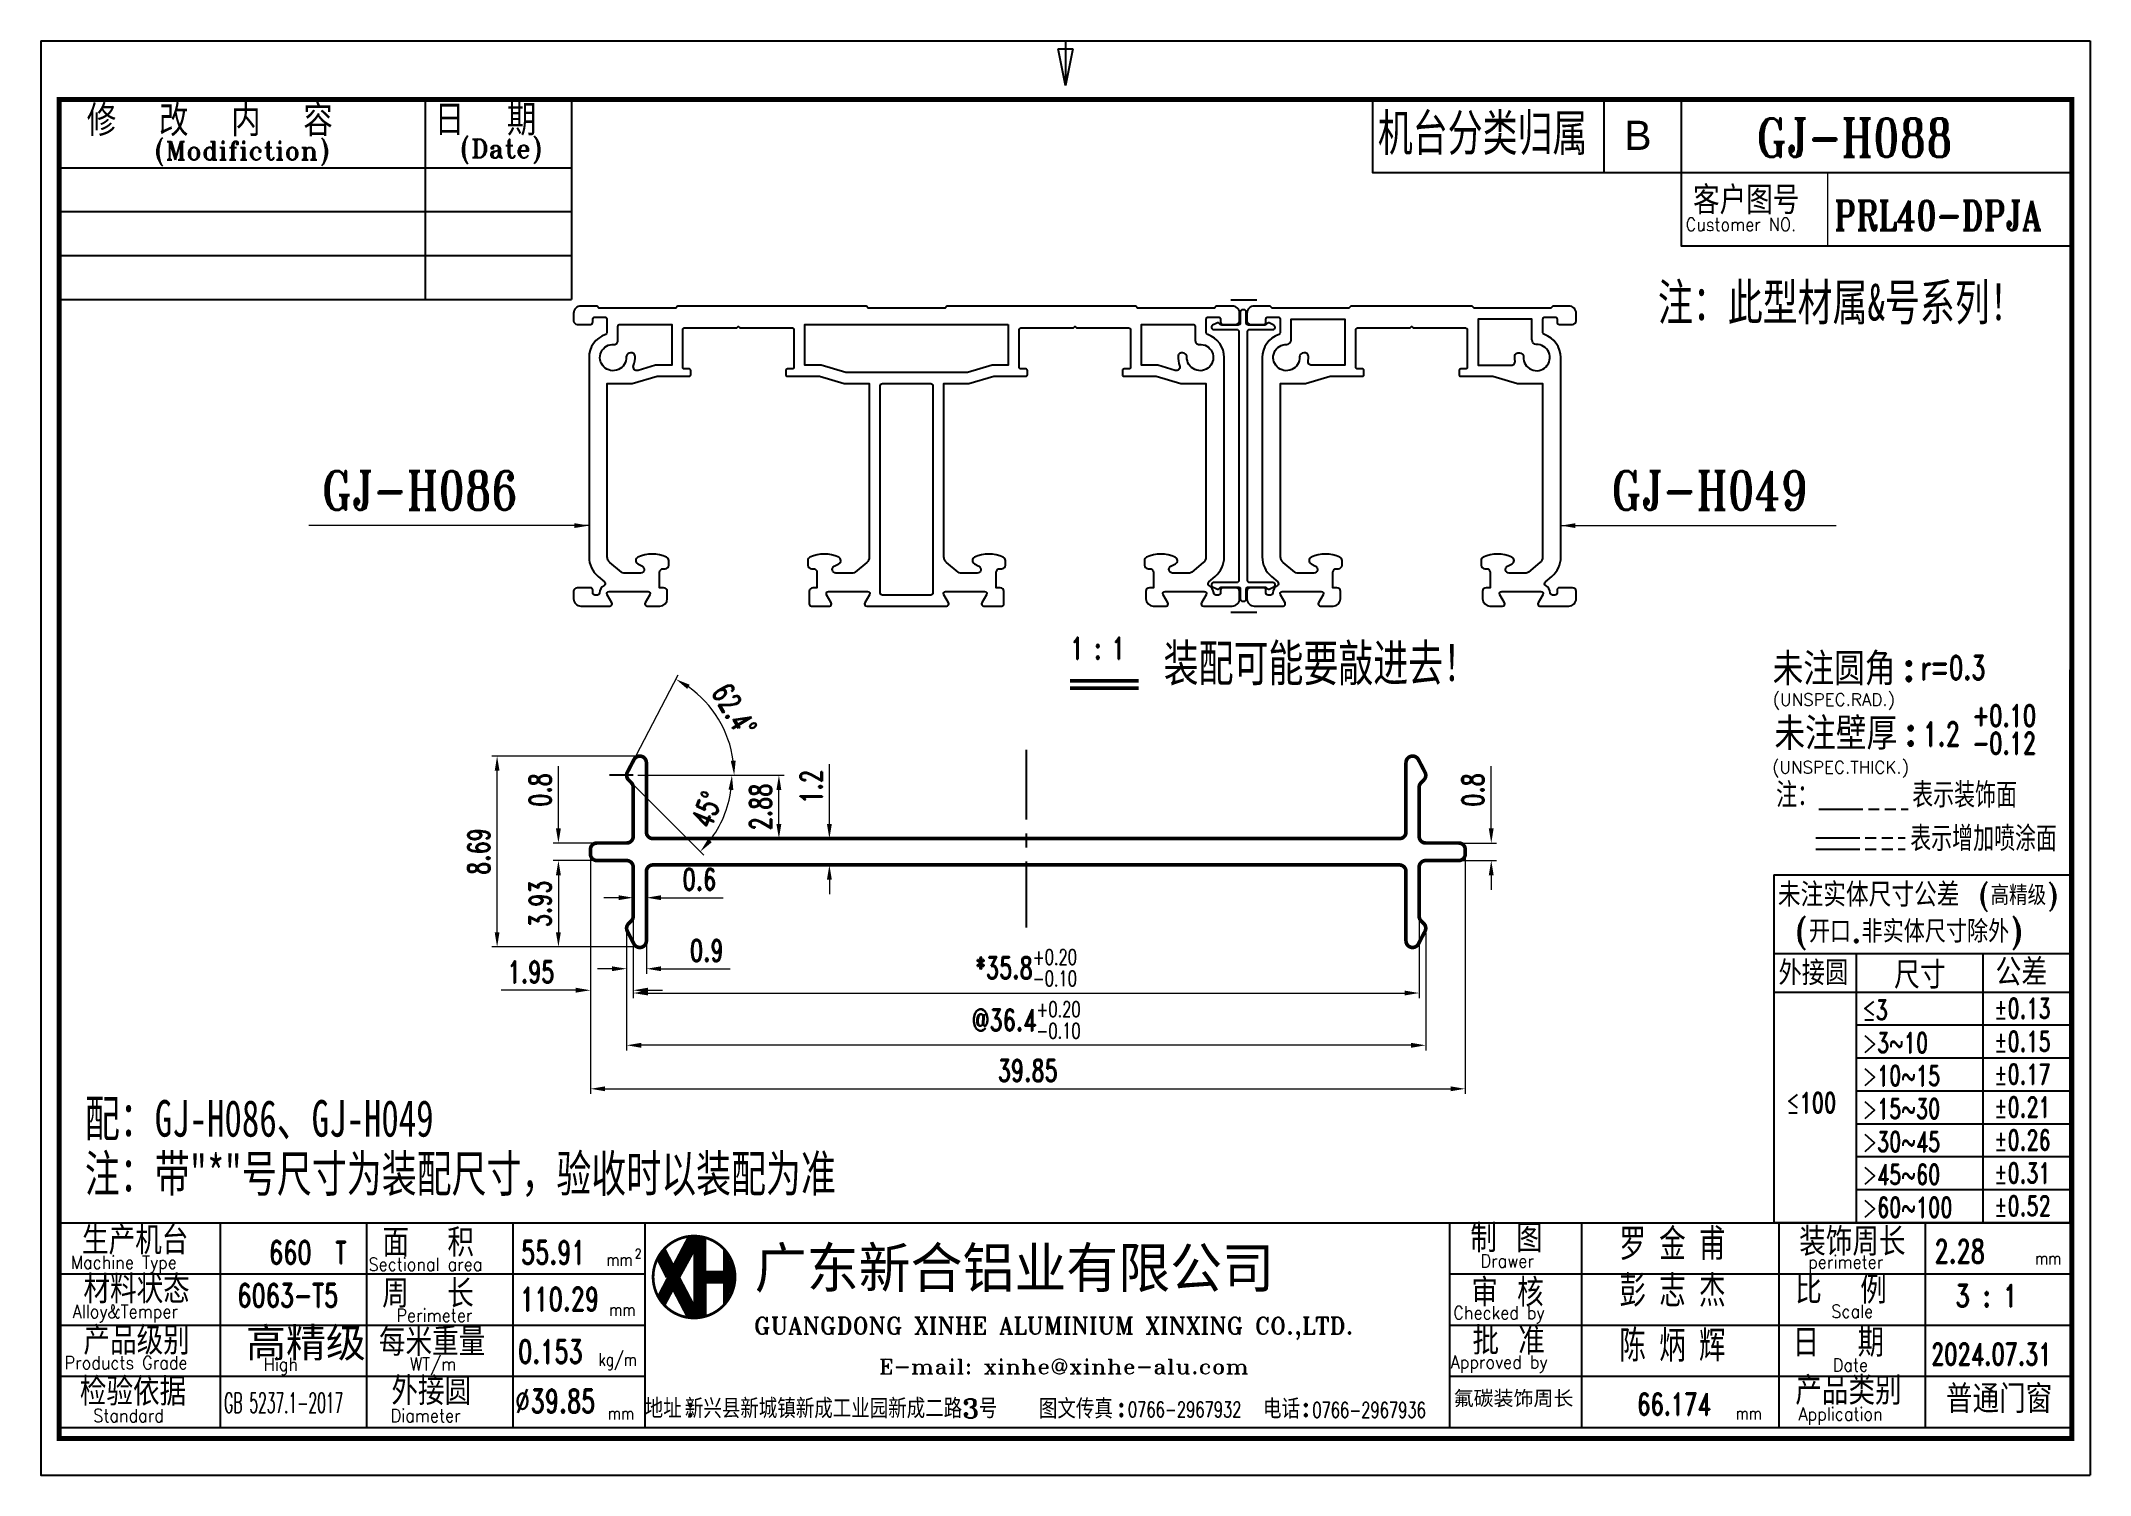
# Model space of a CAD drawing. Header units: millimetres. Extents: x 2330 to 2610, y 377 to 573.
import ezdxf

# ---------------------------------------------------------------- set-up
doc = ezdxf.new("R2010")
doc.units = ezdxf.units.MM
doc.header["$LTSCALE"] = 0.5
for name, pattern in [('ACAD_ISO02W100', [15, 12, -3]), ('ACAD_ISO09W100', [45, 24, -3, 6, -3, 6, -3]), ('CENTER', [50.8, 31.75, -6.35, 6.35, -6.35])]:
    doc.linetypes.add(name, pattern=pattern)
doc.layers.get('DEFPOINTS').update_dxf_attribs({"color": 1})
for name, color, linetype in [('图层1', 1, 'Continuous'), ('图层2', 3, 'Continuous'), ('图层4', 3, 'ACAD_ISO02W100'), ('图层5', 2, 'Continuous'), ('图框', 9, 'Continuous'), ('型材', 7, 'Continuous'), ('型材线', 7, 'Continuous')]:
    doc.layers.add(name, color=color, linetype=linetype)
doc.styles.add('CTXT', font='romand.shx', dxfattribs={"width": 0.7, "height": 3})
doc.styles.add('ROMAND', font='romand', dxfattribs={"width": 0.7, "height": 3})
doc.styles.add('ROMANT', font='romant', dxfattribs={"width": 0.7})
doc.styles.add('ST64F', font='romant', dxfattribs={"height": 2, "bigfont": 'ST64F'})
doc.styles.add('样式 2', font='arial.ttf', dxfattribs={"height": 3.5})
doc.dimstyles.new('(比例3)', dxfattribs={"dimscale": 0, "dimtxt": 3, "dimasz": 2, "dimexe": 0.7, "dimexo": 0.625, "dimgap": 1, "dimtad": 1, "dimlfac": 0.333333, "dimzin": 9, "dimdsep": 46, "dimtxsty": 'CTXT', "dimcen": 0, "dimclrd": 193, "dimclre": 193, "dimclrt": 2, "dimadec": 1, "dimazin": 2, "dimtfac": 1, "dimtofl": 0, "dimtmove": 0, "dimatfit": 3, "dimfxl": 0, "dimtolj": 1, "dimlwd": 13, "dimlwe": 13, "dimarcsym": 0})

msp = doc.modelspace()

# ---------------------------------------------------------------- texts
at = {"color": 2, "lineweight": 13, "style": 'ST64F'}
for s, height, p in [('修  改  内  容', 4.2489, (2336.728, 560.212)), ('日  期', 4.2489, (2384.27, 560.298)), ('(Date)', 2.5102, (2387.738, 557.27)), ('(Modifiction)', 2.51022, (2345.998, 556.987))]:
    msp.add_text(s, height=height, dxfattribs=at).set_placement(p)
at = {"color": 4}
for s, height, style, p in [('B', 3.992, '样式 2', (2546.834, 558.33)), ('未注圆角', 4.4159, 'ST64F', (2567.099, 485.168)), (':', 4.014, 'ST64F', (2584.765, 485.745)), ('未注壁厚', 4.4159, 'ST64F', (2567.34, 476.338)), (':', 4.014, 'ST64F', (2585.006, 476.915)), ('未注实体尺寸公差', 3.2643, 'ST64F', (2567.818, 454.897)), ('(高精级)', 2.6708, 'ST64F', (2595.268, 455.12)), ('(开口.非实体尺寸除外)', 3.03495, 'ST64F', (2570.228, 449.998)), ('公差', 3.7094, 'ST64F', (2597.565, 444.077)), ('外接圆', 3.3384, 'ST64F', (2567.911, 444.173)), ('尺寸', 3.7094, 'ST64F', (2583.693, 443.7))]:
    msp.add_text(s, height=height, dxfattribs=dict(at, style=style)).set_placement(p)
at = {"color": 1}
for s, height, style, width, p in [('GJ-H088', 5.2788, 'ROMANT', 0.8, (2564.906, 557.369)), ('PRL40-DPJA', 4, 'ROMANT', 0.8, (2575.502, 547.369)), ('GJ-H086', 5.2788, 'ROMANT', 0.8, (2368.849, 509.155)), ('GJ-H049', 5.2788, 'ROMANT', 0.8, (2545.063, 509.155)), ('1.2', 3.3, 'ROMAND', 0.7, (2587.659, 476.852)), ('3 : 1', 3.025, 'ROMAND', 0.8, (2592.043, 400.221))]:
    msp.add_text(s, height=height, dxfattribs=dict(at, style=style, width=width)).set_placement(p)
at = {"color": 4, "lineweight": 13, "style": 'ST64F'}
for s, p in [('客户图号', (2556.223, 549.546)), ('生产机台', (2336.075, 407.377)), ('制 图', (2525.787, 407.669)), ('面  积', (2377.131, 407.061)), ('装饰周长', (2570.735, 407.197)), ('材料状态', (2336.275, 400.682)), ('周  长', (2377.095, 400.104)), ('审 核', (2525.924, 400.247)), ('比  例', (2570.195, 400.627)), ('产品级别', (2336.275, 393.682)), ('每米重量', (2376.651, 393.511)), ('批 准', (2526.08, 393.661)), ('日  期', (2569.82, 393.391)), ('检验依据', (2335.782, 386.697)), ('外接圆', (2378.347, 386.788)), ('产品类别', (2570.195, 386.837)), ('普通门窗', (2590.777, 385.697))]:
    msp.add_text(s, height=3.824, dxfattribs=at).set_placement(p)
at = {"color": 4, "lineweight": 13, "style": 'ST64F', "width": 0.9}
for s, height, p in [('Customer NO.', 1.78501, (2555.227, 547.252)), ('Machine Type', 1.78501, (2334.563, 405.4)), ('Sectional area', 1.78501, (2375.229, 405.13)), ('Alloy&Temper', 1.78501, (2334.799, 398.682)), ('Scale', 1.785, (2575.123, 398.705)), ('Perimeter', 1.785, (2379.034, 398.151)), ('Products Grade', 1.78501, (2333.692, 391.682)), ('High', 1.785, (2360.898, 391.464)), ('WT/m', 1.785, (2380.893, 391.487)), ('Date', 1.785, (2575.318, 391.368)), ('Application', 1.78501, (2570.632, 384.682)), ('Standard', 1.785, (2337.615, 384.456)), ('Diameter', 1.785, (2378.249, 384.451))]:
    msp.add_text(s, height=height, dxfattribs=at).set_placement(p)
at = {"color": 4, "style": 'ROMAND'}
for s, height, width, p in [('r=0.3', 3.3, 0.7, (2587.318, 485.926)), ('≤3', 2.772, 0.7, (2579.369, 439.415)), ('%%P0.13', 2.772, 0.7, (2597.369, 439.626)), ('>3~10', 2.772, 0.7, (2579.369, 434.915)), ('%%P0.15', 2.772, 0.7, (2597.369, 435.126)), ('>10~15', 2.772, 0.7, (2579.369, 430.415)), ('%%P0.17', 2.772, 0.7, (2597.369, 430.626)), ('≤100', 2.772, 0.7, (2568.964, 426.726)), ('>15~30', 2.772, 0.7, (2579.369, 425.915)), ('%%P0.21', 2.772, 0.7, (2597.369, 426.126)), ('>30~45', 2.772, 0.7, (2579.369, 421.415)), ('%%P0.26', 2.772, 0.7, (2597.369, 421.626)), ('>45~60', 2.772, 0.7, (2579.369, 416.915)), ('%%P0.31', 2.772, 0.7, (2597.369, 417.126)), ('>60~100', 2.772, 0.7, (2579.369, 412.415)), ('%%P0.52', 2.772, 0.7, (2597.369, 412.626)), ('mm', 1.7424, 0.8, (2407.722, 405.795)), ('2', 1.307, 0.8, (2411.627, 406.84)), ('mm', 1.7424, 0.8, (2602.963, 405.974)), ('mm', 1.7424, 0.8, (2408.12, 398.958)), ('kg/m', 1.7424, 0.8, (2406.63, 392.146)), ('GB 5237.1-2017', 2.77055, 0.5, (2355.503, 385.708)), ('mm', 1.7424, 0.8, (2407.94, 384.798)), ('mm', 1.7424, 0.8, (2562.038, 384.798))]:
    msp.add_text(s, height=height, dxfattribs=dict(at, width=width)).set_placement(p)
at = {"color": 3, "lineweight": 13, "style": 'ST64F'}
for s, p in [('(UNSPEC.RAD.)', (2567.107, 482.369)), ('(UNSPEC.THICK.)', (2567.023, 473.121))]:
    msp.add_text(s, height=1.67348, dxfattribs=at).set_placement(p)
at = {"color": 1, "ltscale": 0.18, "style": 'CTXT', "width": 0.7}
for s, height, p in [('660', 3.24, (2361.627, 406.02)), ('55.91', 3.24, (2396.062, 406.024)), ('2.28', 3.24, (2589.216, 406.181)), ('110.29', 3.24, (2395.953, 399.648)), ('0.153', 3.24, (2395.676, 392.479)), ('2024.07.31', 3.0218, (2588.746, 392.233)), ('%%c', 3.24, (2395.308, 385.703)), ('39.85', 3.24, (2397.381, 385.703)), ('66.174', 3.0218, (2548.586, 385.405))]:
    msp.add_text(s, height=height, dxfattribs=at).set_placement(p)
at = {"color": 6, "style": 'ST64F', "width": 1.2}
msp.add_text('广东新合铝业有限公司', height=6.224, dxfattribs=at).set_placement((2428.01, 402.214))
at = {"color": 3, "lineweight": 13, "style": 'ST64F', "width": 0.9}
for s, height, p in [('Drawer', 1.785, (2527.176, 405.596)), ('perimeter', 1.785, (2571.958, 405.458)), ('Checked by', 1.785, (2523.471, 398.512)), ('Approved by', 1.78501, (2523.109, 391.769))]:
    msp.add_text(s, height=height, dxfattribs=at).set_placement(p)
at = {"color": 4, "ltscale": 0.18, "style": 'CTXT', "width": 0.7}
msp.add_text('6063-T5', height=3.24, dxfattribs=at).set_placement((2357.299, 400.142))
at = {"color": 3, "style": 'ST64F'}
for s, height, p in [('地址', 2.6593, (2412.965, 384.982)), ('   新兴县新城镇新成工业园新成二路3号', 2.65927, (2412.511, 384.982)), (':', 2.659, (2418.576, 385.2)), ('图文传真', 2.6593, (2466.836, 384.933)), (':', 2.659, (2477.482, 385.2)), ('电话', 2.6593, (2497.461, 384.933)), (':', 2.659, (2502.695, 385.2))]:
    msp.add_text(s, height=height, dxfattribs=at).set_placement(p)
at = {"color": 3, "ltscale": 0.18, "style": 'CTXT', "width": 0.7}
for s, p in [('0766-2967932', (2479, 385.133)), ('0766-2967936', (2504.196, 385.056))]:
    msp.add_text(s, height=2.10244, dxfattribs=at).set_placement(p)
at = {"color": 4, "lineweight": 13, "attachment_point": 1, "style": 'ST64F'}
for s, insert, char_height in [('{\\fﾻﾪￎￄￏﾸﾺￚ|b0|i0|c134|p2;高精级}', (2358.495, 397.308), 4), ('{\\fSimSun|b0|i0|c134|p2;氟碳装饰周长}', (2523.506, 388.714), 2)]:
    msp.add_mtext(s, dxfattribs=dict(at, insert=insert, char_height=char_height))
at = {"layer": '图层1', "ltscale": 0.4, "style": 'CTXT', "width": 0.7}
for s, p in [('+0.10', (2594.453, 479.505)), ('-0.12', (2594.453, 475.733))]:
    msp.add_text(s, height=3, dxfattribs=at).set_placement(p)
at = {"layer": '图层1', "color": 6, "ltscale": 0.4, "insert": (2483.886, 490.702), "char_height": 5, "width": 76.60877, "attachment_point": 1, "style": 'CTXT'}
msp.add_mtext('{\\fNSimSun|b0|i0|c134|p49;装配可能要敲进去！}', dxfattribs=at)
at = {"layer": '图层1', "ltscale": 0.4, "insert": (2370.701, 409.118), "char_height": 3, "width": 4.61035, "attachment_point": 1, "style": 'CTXT'}
msp.add_mtext('T', dxfattribs=at)
at = {"layer": '图层2', "color": 6, "ltscale": 0.18, "insert": (2551.421, 540.017), "char_height": 5, "attachment_point": 1, "style": 'CTXT'}
msp.add_mtext('{\\fSimSun|b0|i0|c134|p2;注：此型材属&号系列！}', dxfattribs=at)
at = {"layer": '图层2', "color": 4, "char_height": 3.6, "attachment_point": 1, "style": 'CTXT'}
for s, insert in [('{\\fSimSun|b0|i0|c134|p2;\\H0.8333x;注：         表示装饰面}', (2567.585, 471.775)), ('{\\fSimSun|b0|i0|c134|p2;\\H0.8333x;           表示增加喷涂面}', (2570.185, 465.814))]:
    msp.add_mtext(s, dxfattribs=dict(at, insert=insert))
at = {"layer": '图层2', "ltscale": 0.18, "char_height": 5, "attachment_point": 1, "style": 'CTXT'}
for s, insert in [('{\\fSimSun|b0|i0|c134|p2;配：GJ-H086、GJ-H049}', (2336.469, 428.471)), ('{\\fSimSun|b0|i0|c134|p2;注：带"*"号尺寸为装配尺寸，验收时以装配为准}', (2336.469, 420.932))]:
    msp.add_mtext(s, dxfattribs=dict(at, insert=insert))
at = {"layer": '图层4', "ltscale": 0.18, "style": 'CTXT', "width": 0.7}
msp.add_text('1 : 1', height=3, dxfattribs=at).set_placement((2471.144, 488.733))
at = {"layer": '图层5', "char_height": 3.8, "attachment_point": 1, "style": 'CTXT'}
for s, insert in [('{\\fSimSun|b0|i0|c134|p2;罗 金 甫}', (2546.157, 410.82)), ('{\\fSimSun|b0|i0|c134|p2;彭 志 杰}', (2546.157, 404.434)), ('{\\fSimSun|b0|i0|c134|p2;陈 炳 辉}', (2546.157, 396.936))]:
    msp.add_mtext(s, dxfattribs=dict(at, insert=insert))
at = {"layer": '图框', "color": 4, "style": 'ST64F'}
msp.add_text('GUANGDONG XINHE ALUMINIUM XINXING CO.,LTD.', height=2.31137, dxfattribs=at).set_placement((2427.902, 396.465))
at = {"layer": '图框', "color": 4, "style": 'ST64F', "width": 1.1}
msp.add_text('E-mail: xinhe@xinhe-alu.com', height=2, dxfattribs=at).set_placement((2444.995, 391.051))
at = {"layer": '型材线', "ltscale": 0.4, "insert": (2513.149, 563.193), "char_height": 5, "width": 42.99077, "attachment_point": 1, "style": 'CTXT'}
msp.add_mtext('{\\fSimSun|b0|i0|c134|p2;\\C4;机台分类归属}', dxfattribs=at)

# ---------------------------------------------------------------- blocks, each defined once
blk = doc.blocks.new('*D0')
at = {"color": 193, "lineweight": 13, "ltscale": 5}
for p, q in [((2411.4, 456.4), (2411.4, 442.4)), ((2518.8, 458.55), (2518.8, 442.4)), ((2413.4, 443.1), (2516.8, 443.1))]:
    blk.add_line(p, q, dxfattribs=at)
at = {"color": 193, "ltscale": 5}
for points in [[(2413.4, 443.43), (2413.4, 442.77), (2411.4, 443.1)], [(2516.8, 443.43), (2516.8, 442.77), (2518.8, 443.1)]]:
    blk.add_solid(points, dxfattribs=at)
at = {"layer": 'DEFPOINTS', "color": 0, "ltscale": 5}
for p in [(2411.4, 457.03), (2518.8, 459.17), (2518.8, 443.1)]:
    blk.add_point(p, dxfattribs=at)
at = {"color": 2, "ltscale": 5, "insert": (2465.1, 446.55), "char_height": 3, "attachment_point": 5, "style": 'CTXT'}
blk.add_mtext('\\A1;*35.8{\\H0.7x;\\S+0.20^ -0.10;}', dxfattribs=at)
blk = doc.blocks.new('*D1')
at = {"color": 193, "lineweight": 13, "ltscale": 5}
for p, q in [((2410.5, 451.33), (2410.5, 435.26)), ((2519.7, 451.33), (2519.7, 435.26)), ((2517.7, 435.96), (2412.5, 435.96))]:
    blk.add_line(p, q, dxfattribs=at)
at = {"color": 193, "ltscale": 5}
for points in [[(2412.5, 436.29), (2412.5, 435.62), (2410.5, 435.96)], [(2517.7, 436.29), (2517.7, 435.62), (2519.7, 435.96)]]:
    blk.add_solid(points, dxfattribs=at)
at = {"layer": 'DEFPOINTS', "color": 0, "ltscale": 5}
for p in [(2410.5, 451.95), (2519.7, 451.95), (2410.5, 435.96)]:
    blk.add_point(p, dxfattribs=at)
at = {"color": 2, "ltscale": 5, "insert": (2465.1, 439.41), "char_height": 3, "attachment_point": 5, "style": 'CTXT'}
blk.add_mtext('\\A1;@36.4{\\H0.7x;\\S+0.20^ -0.10;}', dxfattribs=at)
blk = doc.blocks.new('*D2')
at = {"color": 193, "lineweight": 13, "ltscale": 5}
for p, q in [((2405.55, 461.78), (2405.55, 429.31)), ((2525.1, 461.63), (2525.1, 429.31)), ((2407.55, 430.01), (2523.1, 430.01))]:
    blk.add_line(p, q, dxfattribs=at)
at = {"color": 193, "ltscale": 5}
for points in [[(2407.55, 430.34), (2407.55, 429.68), (2405.55, 430.01)], [(2523.1, 430.34), (2523.1, 429.68), (2525.1, 430.01)]]:
    blk.add_solid(points, dxfattribs=at)
at = {"layer": 'DEFPOINTS', "color": 0, "ltscale": 5}
for p in [(2405.55, 462.4), (2525.1, 462.25), (2525.1, 430.01)]:
    blk.add_point(p, dxfattribs=at)
at = {"color": 2, "ltscale": 5, "insert": (2465.32, 432.51), "char_height": 3, "attachment_point": 5, "style": 'CTXT'}
blk.add_mtext('\\A1;39.85', dxfattribs=at)
blk = doc.blocks.new('*D3')
at = {"color": 193, "lineweight": 13, "ltscale": 5}
for p, q in [((2411.4, 456.4), (2411.4, 455.43)), ((2413.2, 456.4), (2413.2, 455.43)), ((2409.4, 456.13), (2407.4, 456.13)), ((2415.2, 456.13), (2423.7, 456.13))]:
    blk.add_line(p, q, dxfattribs=at)
at = {"color": 193, "ltscale": 5}
for points in [[(2409.4, 456.46), (2409.4, 455.8), (2411.4, 456.13)], [(2415.2, 456.46), (2415.2, 455.8), (2413.2, 456.13)]]:
    blk.add_solid(points, dxfattribs=at)
at = {"layer": 'DEFPOINTS', "color": 0, "ltscale": 5}
for p in [(2411.4, 457.03), (2413.2, 457.03), (2413.2, 456.13)]:
    blk.add_point(p, dxfattribs=at)
at = {"color": 2, "ltscale": 5, "insert": (2420.45, 458.63), "char_height": 3, "attachment_point": 5, "style": 'CTXT'}
blk.add_mtext('\\A1;0.6', dxfattribs=at)
blk = doc.blocks.new('*D4')
at = {"color": 193, "lineweight": 13, "ltscale": 5}
for p, q in [((2410.5, 451.33), (2410.5, 445.72)), ((2413.2, 452.12), (2413.2, 445.72)), ((2408.5, 446.42), (2406.5, 446.42)), ((2415.2, 446.42), (2424.65, 446.42))]:
    blk.add_line(p, q, dxfattribs=at)
at = {"color": 193, "ltscale": 5}
for points in [[(2408.5, 446.75), (2408.5, 446.09), (2410.5, 446.42)], [(2415.2, 446.75), (2415.2, 446.09), (2413.2, 446.42)]]:
    blk.add_solid(points, dxfattribs=at)
at = {"layer": 'DEFPOINTS', "color": 0, "ltscale": 5}
for p in [(2410.5, 451.95), (2413.2, 452.75), (2413.2, 446.42)]:
    blk.add_point(p, dxfattribs=at)
at = {"color": 2, "ltscale": 5, "insert": (2421.45, 448.92), "char_height": 3, "attachment_point": 5, "style": 'CTXT'}
blk.add_mtext('\\A1;0.9', dxfattribs=at)
blk = doc.blocks.new('*D5')
at = {"color": 193, "lineweight": 13, "ltscale": 5}
for p, q in [((2411.67, 475.48), (2392.1, 475.48)), ((2392.8, 451.4), (2392.8, 473.48)), ((2411.67, 449.4), (2392.1, 449.4))]:
    blk.add_line(p, q, dxfattribs=at)
at = {"color": 193, "ltscale": 5}
for points in [[(2392.47, 473.48), (2393.13, 473.48), (2392.8, 475.48)], [(2392.47, 451.4), (2393.13, 451.4), (2392.8, 449.4)]]:
    blk.add_solid(points, dxfattribs=at)
at = {"layer": 'DEFPOINTS', "color": 0, "ltscale": 5}
for p in [(2392.8, 475.48), (2412.3, 475.48), (2412.3, 449.4)]:
    blk.add_point(p, dxfattribs=at)
at = {"color": 2, "ltscale": 5, "insert": (2390.3, 462.44), "char_height": 3, "attachment_point": 5, "rotation": 90, "style": 'CTXT'}
blk.add_mtext('\\A1;8.69', dxfattribs=at)
blk = doc.blocks.new('*D6')
at = {"color": 193, "lineweight": 13, "ltscale": 5}
for p, q in [((2405.55, 451.11), (2405.55, 442.78)), ((2411.4, 451.11), (2411.4, 442.78)), ((2403.55, 443.48), (2393.35, 443.48)), ((2413.4, 443.48), (2415.4, 443.48))]:
    blk.add_line(p, q, dxfattribs=at)
at = {"color": 193, "ltscale": 5}
for points in [[(2403.55, 443.82), (2403.55, 443.15), (2405.55, 443.48)], [(2413.4, 443.82), (2413.4, 443.15), (2411.4, 443.48)]]:
    blk.add_solid(points, dxfattribs=at)
at = {"layer": 'DEFPOINTS', "color": 0, "ltscale": 5}
for p in [(2405.55, 451.74), (2411.4, 451.74), (2405.55, 443.48)]:
    blk.add_point(p, dxfattribs=at)
at = {"color": 2, "ltscale": 5, "insert": (2397.45, 445.98), "char_height": 3, "attachment_point": 5, "style": 'CTXT'}
blk.add_mtext('\\A1;1.95', dxfattribs=at)
blk = doc.blocks.new('*D7')
at = {"color": 193, "lineweight": 13, "ltscale": 5}
for p, q in [((2411.79, 475.55), (2417.56, 486.61)), ((2412.02, 472.86), (2425.9, 472.86))]:
    blk.add_line(p, q, dxfattribs=at)
blk.add_arc((2410.38, 472.86), 14.82, 7.74, 54.7001, dxfattribs=at)
at = {"color": 193, "ltscale": 5}
for points in [[(2418.77, 484.67), (2419.12, 485.23), (2417.24, 485.99)], [(2425.4, 474.88), (2424.73, 474.83), (2425.2, 472.86)]]:
    blk.add_solid(points, dxfattribs=at)
at = {"layer": 'DEFPOINTS', "color": 0, "ltscale": 5}
for p in [(2424.23, 478.12), (2410.6, 473.27), (2411.5, 475), (2408.15, 472.86), (2411.4, 472.86)]:
    blk.add_point(p, dxfattribs=at)
at = {"color": 2, "ltscale": 5, "insert": (2425.19, 481.83), "char_height": 3, "attachment_point": 5, "rotation": 301.2201, "style": 'CTXT'}
blk.add_mtext('\\A1;62.4°', dxfattribs=at)
blk = doc.blocks.new('*D8')
at = {"color": 193, "lineweight": 13, "ltscale": 0.4}
for p, q in [((2411.58, 471.41), (2421.06, 461.93)), ((2412.02, 472.86), (2425.59, 472.86))]:
    blk.add_line(p, q, dxfattribs=at)
blk.add_arc((2410.13, 472.86), 14.76, 322.7696, 352.2304, dxfattribs=at)
at = {"color": 193, "ltscale": 0.4}
for points in [[(2424.42, 470.89), (2425.08, 470.84), (2424.89, 472.86)], [(2422.13, 463.71), (2421.63, 464.15), (2420.56, 462.42)]]:
    blk.add_solid(points, dxfattribs=at)
at = {"layer": 'DEFPOINTS', "color": 0, "ltscale": 0.4}
for p in [(2408.15, 472.86), (2410.76, 472.22), (2411.13, 471.85), (2411.4, 472.86), (2422.91, 465.48)]:
    blk.add_point(p, dxfattribs=at)
at = {"color": 2, "ltscale": 0.4, "insert": (2421.45, 468.17), "char_height": 3, "attachment_point": 5, "rotation": 67.5, "style": 'CTXT'}
blk.add_mtext('\\A1;45°', dxfattribs=at)
blk = doc.blocks.new('*D9')
at = {"color": 193, "lineweight": 13, "ltscale": 0.4}
for p, q in [((2401.18, 465.6), (2401.18, 474.1)), ((2407.85, 463.6), (2400.48, 463.6)), ((2407.4, 461.2), (2400.48, 461.2)), ((2401.18, 459.2), (2401.18, 457.2))]:
    blk.add_line(p, q, dxfattribs=at)
at = {"color": 193, "ltscale": 0.4}
for points in [[(2400.84, 465.6), (2401.51, 465.6), (2401.18, 463.6)], [(2400.84, 459.2), (2401.51, 459.2), (2401.18, 461.2)]]:
    blk.add_solid(points, dxfattribs=at)
at = {"layer": 'DEFPOINTS', "color": 0, "ltscale": 0.4}
for p in [(2401.18, 463.6), (2408.47, 463.6), (2408.03, 461.2)]:
    blk.add_point(p, dxfattribs=at)
at = {"color": 2, "ltscale": 0.4, "insert": (2398.68, 470.85), "char_height": 3, "attachment_point": 5, "rotation": 90, "style": 'CTXT'}
blk.add_mtext('\\A1;0.8', dxfattribs=at)
blk = doc.blocks.new('*D10')
at = {"color": 193, "lineweight": 13, "ltscale": 0.4}
for p, q in [((2438.21, 466.2), (2438.21, 474.4)), ((2432.97, 464.2), (2438.91, 464.2)), ((2432.44, 460.6), (2438.91, 460.6)), ((2438.21, 458.6), (2438.21, 456.6))]:
    blk.add_line(p, q, dxfattribs=at)
at = {"color": 193, "ltscale": 0.4}
for points in [[(2437.87, 466.2), (2438.54, 466.2), (2438.21, 464.2)], [(2437.87, 458.6), (2438.54, 458.6), (2438.21, 460.6)]]:
    blk.add_solid(points, dxfattribs=at)
at = {"layer": 'DEFPOINTS', "color": 0, "ltscale": 0.4}
for p in [(2432.35, 464.2), (2438.21, 464.2), (2431.81, 460.6)]:
    blk.add_point(p, dxfattribs=at)
at = {"color": 2, "ltscale": 0.4, "insert": (2435.71, 471.3), "char_height": 3, "attachment_point": 5, "rotation": 90, "style": 'CTXT'}
blk.add_mtext('\\A1;1.2', dxfattribs=at)
blk = doc.blocks.new('*D11')
at = {"color": 193, "lineweight": 13, "ltscale": 0.4}
for p, q in [((2528.65, 465.6), (2528.65, 474.1)), ((2523.01, 463.6), (2529.35, 463.6)), ((2523.01, 461.2), (2529.35, 461.2)), ((2528.65, 459.2), (2528.65, 457.2))]:
    blk.add_line(p, q, dxfattribs=at)
at = {"color": 193, "ltscale": 0.4}
for points in [[(2528.31, 465.6), (2528.98, 465.6), (2528.65, 463.6)], [(2528.31, 459.2), (2528.98, 459.2), (2528.65, 461.2)]]:
    blk.add_solid(points, dxfattribs=at)
at = {"layer": 'DEFPOINTS', "color": 0, "ltscale": 0.4}
for p in [(2522.38, 463.6), (2528.65, 463.6), (2522.38, 461.2)]:
    blk.add_point(p, dxfattribs=at)
at = {"color": 2, "ltscale": 0.4, "insert": (2526.15, 470.85), "char_height": 3, "attachment_point": 5, "rotation": 90, "style": 'CTXT'}
blk.add_mtext('\\A1;0.8', dxfattribs=at)
blk = doc.blocks.new('*D12')
at = {"color": 193, "lineweight": 13, "ltscale": 0.4}
for p, q in [((2418.83, 472.86), (2432.01, 472.86)), ((2431.31, 466.2), (2431.31, 470.86)), ((2417.81, 464.2), (2432.01, 464.2))]:
    blk.add_line(p, q, dxfattribs=at)
at = {"color": 193, "ltscale": 0.4}
for points in [[(2430.97, 470.86), (2431.64, 470.86), (2431.31, 472.86)], [(2430.97, 466.2), (2431.64, 466.2), (2431.31, 464.2)]]:
    blk.add_solid(points, dxfattribs=at)
at = {"layer": 'DEFPOINTS', "color": 0, "ltscale": 0.4}
for p in [(2418.21, 472.86), (2431.31, 472.86), (2417.19, 464.2)]:
    blk.add_point(p, dxfattribs=at)
at = {"color": 2, "ltscale": 0.4, "insert": (2428.81, 468.53), "char_height": 3, "attachment_point": 5, "rotation": 90, "style": 'CTXT'}
blk.add_mtext('\\A1;2.88', dxfattribs=at)
blk = doc.blocks.new('*D13')
at = {"color": 193, "lineweight": 13, "ltscale": 0.4}
for p, q in [((2407.4, 461.2), (2400.48, 461.2)), ((2401.18, 459.2), (2401.18, 451.4)), ((2406.67, 449.4), (2400.48, 449.4))]:
    blk.add_line(p, q, dxfattribs=at)
at = {"color": 193, "ltscale": 0.4}
for points in [[(2400.84, 459.2), (2401.51, 459.2), (2401.18, 461.2)], [(2400.84, 451.4), (2401.51, 451.4), (2401.18, 449.4)]]:
    blk.add_solid(points, dxfattribs=at)
at = {"layer": 'DEFPOINTS', "color": 0, "ltscale": 0.4}
for p in [(2408.03, 461.2), (2401.18, 449.4), (2407.3, 449.4)]:
    blk.add_point(p, dxfattribs=at)
at = {"color": 2, "ltscale": 0.4, "insert": (2398.68, 455.3), "char_height": 3, "attachment_point": 5, "rotation": 90, "style": 'CTXT'}
blk.add_mtext('\\A1;3.93', dxfattribs=at)

# ---------------------------------------------------------------- dimensions: what is measured, and where the dimension line sits
at = {"ltscale": 5}
dim = msp.add_angular_dim_2l(base=(2424.232, 478.122), line1=((2411.5, 474.999), (2410.6, 473.274)), line2=((2411.398, 472.858), (2408.149, 472.858)), dimstyle='(比例3)', override={"dimscale": 1}, dxfattribs=at)
dim.commit()
dim.dimension.update_dxf_attribs({"geometry": '*D7', "text_midpoint": (2425.191, 481.833)})
dim = msp.add_linear_dim(base=(2392.799, 475.482), p1=(2412.298, 449.402), p2=(2412.298, 475.482), angle=90, dimstyle='(比例3)', override={"dimscale": 1}, dxfattribs=at)
dim.commit()
dim.dimension.update_dxf_attribs({"geometry": '*D5', "text_midpoint": (2390.299, 462.442)})
at = {"color": 0, "ltscale": 0.4}
for base, p1, p2, picture, middle in [((2401.175, 463.605), (2408.029, 461.205), (2408.473, 463.605), '*D9', (2398.675, 470.855)), ((2438.208, 464.205), (2431.813, 460.605), (2432.346, 464.205), '*D10', (2435.708, 471.305)), ((2528.646, 463.605), (2522.384, 461.205), (2522.384, 463.605), '*D11', (2526.146, 470.855)), ((2431.306, 472.858), (2417.189, 464.205), (2418.21, 472.858), '*D12', (2428.806, 468.531)), ((2401.175, 449.402), (2408.029, 461.205), (2407.299, 449.402), '*D13', (2398.675, 455.303))]:
    dim = msp.add_linear_dim(base=base, p1=p1, p2=p2, angle=90, dimstyle='(比例3)', override={"dimscale": 1}, dxfattribs=at)
    dim.commit()
    dim.dimension.update_dxf_attribs({"geometry": picture, "text_midpoint": middle})
dim = msp.add_angular_dim_2l(base=(2422.908, 465.478), line1=((2411.398, 472.858), (2408.149, 472.858)), line2=((2410.762, 472.221), (2411.134, 471.849)), dimstyle='(比例3)', override={"dimscale": 1}, dxfattribs=at)
dim.commit()
dim.dimension.update_dxf_attribs({"geometry": '*D8', "text_midpoint": (2421.452, 468.166)})
at = {"ltscale": 5}
for base, p1, p2, picture, middle in [((2525.098, 430.009), (2405.548, 462.405), (2525.098, 462.255), '*D2', (2465.323, 432.509)), ((2413.198, 456.129), (2411.398, 457.026), (2413.198, 457.026), '*D3', (2420.448, 458.629)), ((2405.548, 443.482), (2411.398, 451.737), (2405.548, 451.737), '*D6', (2397.448, 445.982))]:
    dim = msp.add_linear_dim(base=base, p1=p1, p2=p2, dimstyle='(比例3)', override={"dimscale": 1}, dxfattribs=at)
    dim.commit()
    dim.dimension.update_dxf_attribs({"geometry": picture, "text_midpoint": middle})
for base, p1, p2, text, picture, middle in [((2518.798, 443.1), (2411.398, 457.026), (2518.798, 459.175), '*<>{\\H0.7x;\\S+0.20^ -0.10;}', '*D0', (2465.098, 446.55)), ((2410.498, 435.958), (2519.698, 451.952), (2410.498, 451.952), '@<>{\\H0.7x;\\S+0.20^ -0.10;}', '*D1', (2465.098, 439.408))]:
    dim = msp.add_linear_dim(base=base, p1=p1, p2=p2, text=text, dimstyle='(比例3)', override={"dimscale": 1}, dxfattribs=at)
    dim.commit()
    dim.dimension.update_dxf_attribs({"geometry": picture, "text_midpoint": middle})
dim = msp.add_linear_dim(base=(2413.198, 446.421), p1=(2410.498, 451.952), p2=(2413.198, 452.748), dimstyle='(比例3)', override={"dimscale": 1}, dxfattribs=at)
dim.commit()
dim.dimension.update_dxf_attribs({"geometry": '*D4', "text_midpoint": (2421.448, 446.421), "dimtype": 128})

# ---------------------------------------------------------------- linework, layer by layer
at = {"color": 1}
for p, q in [((2330.47, 573.222), (2610.47, 573.222)), ((2610.47, 573.222), (2610.47, 377.222)), ((2418.968, 409.835), (2416.836, 405.877)), ((2421.255, 405.056), (2421.255, 409.668)), ((2415.655, 408.144), (2416.836, 405.877)), ((2419.712, 407.97), (2417.695, 404.226)), ((2423.768, 408.145), (2423.768, 405.056)), ((2417.695, 404.226), (2420.548, 398.751)), ((2421.255, 405.056), (2423.768, 405.056)), ((2421.255, 403.517), (2423.768, 403.517)), ((2421.255, 403.517), (2421.255, 398.905)), ((2423.768, 403.517), (2423.768, 400.427)), ((2416.813, 402.588), (2415.652, 400.432)), ((2416.813, 402.588), (2418.806, 398.762))]:
    msp.add_line(p, q, dxfattribs=at)
at = {"color": 6}
for p, q in [((2470.47, 567.145), (2469.47, 572.145)), ((2469.47, 572.145), (2471.47, 572.145)), ((2470.47, 573.222), (2470.47, 567.145)), ((2471.47, 572.145), (2470.47, 567.145)), ((2382.97, 565.223), (2382.97, 537.896)), ((2402.97, 565.223), (2402.97, 537.896)), ((2332.966, 555.896), (2402.97, 555.896)), ((2332.966, 549.896), (2402.97, 549.896)), ((2332.966, 543.896), (2402.97, 543.896)), ((2332.966, 537.896), (2402.97, 537.896))]:
    msp.add_line(p, q, dxfattribs=at)
at = {"color": 4}
for p, q in [((2607.716, 487.254), (2607.716, 411.694)), ((2567.281, 459.246), (2567.281, 411.694)), ((2567.281, 459.246), (2607.716, 459.246)), ((2332.716, 411.694), (2607.716, 411.694)), ((2374.965, 411.694), (2374.965, 383.726)), ((2394.965, 411.694), (2394.965, 383.726)), ((2412.965, 411.694), (2412.965, 383.726)), ((2522.965, 411.694), (2522.965, 383.726)), ((2540.963, 411.618), (2540.963, 383.649)), ((2607.716, 411.694), (2567.281, 411.694)), ((2567.961, 411.694), (2567.961, 383.726)), ((2587.965, 411.694), (2587.965, 383.726)), ((2522.965, 404.726), (2607.966, 404.726)), ((2522.965, 397.726), (2607.966, 397.726)), ((2522.965, 390.726), (2607.966, 390.726))]:
    msp.add_line(p, q, dxfattribs=at)
at = {"color": 0, "ltscale": 0.4}
msp.add_line((2411.398, 472.858), (2408.149, 472.858), dxfattribs=at)
at = {"color": 4, "ltscale": 0.18}
for p, q in [((2607.716, 448.437), (2567.281, 448.437)), ((2578.579, 411.694), (2578.579, 448.437)), ((2595.865, 411.694), (2595.865, 448.437)), ((2607.716, 443.194), (2567.281, 443.194)), ((2607.716, 438.694), (2578.579, 438.694)), ((2607.716, 434.194), (2578.579, 434.194)), ((2607.716, 429.694), (2578.579, 429.694)), ((2607.716, 425.194), (2578.579, 425.194)), ((2607.716, 420.694), (2578.579, 420.694)), ((2607.716, 416.194), (2578.579, 416.194))]:
    msp.add_line(p, q, dxfattribs=at)
at = {"color": 1, "lineweight": 13, "ltscale": 0.18}
msp.add_line((2419.712, 407.97), (2419.712, 400.354), dxfattribs=at)
at = {"color": 1}
for points in [[(2330.47, 573.222), (2330.47, 377.222), (2610.47, 377.222)], [(2414.666, 406.711), (2415.953, 404.239)]]:
    msp.add_lwpolyline(points, dxfattribs=at)
at = {"color": 3, "lineweight": 13, "const_width": 0.68}
msp.add_lwpolyline([(2332.97, 565.222), (2332.97, 382.222), (2607.97, 382.222), (2607.97, 565.222)], close=True, dxfattribs=at)
at = {"color": 4}
for points in [[(2512.442, 565.222), (2512.442, 555.223), (2607.97, 555.223)], [(2544.051, 565.222), (2544.051, 555.223)], [(2554.6, 565.222), (2554.6, 555.223), (2554.6, 545.223), (2607.97, 545.223)], [(2332.716, 411.694), (2607.716, 411.694)], [(2354.965, 411.694), (2354.965, 383.726)], [(2332.966, 404.726), (2412.965, 404.726)], [(2332.966, 397.726), (2412.965, 397.726)], [(2332.966, 390.726), (2412.965, 390.726)], [(2332.966, 383.726), (2607.966, 383.726)]]:
    msp.add_lwpolyline(points, dxfattribs=at)
at = {"color": 4, "lineweight": 13}
msp.add_lwpolyline([(2574.604, 555.223), (2574.604, 545.223)], dxfattribs=at)
at = {"color": 0}
for points in [[(2454.209, 495.993, 0.5773501), (2454.469, 496.443), (2453.834, 497.543, -0.5773503), (2454.093, 497.993), (2459.424, 497.993, -0.5773503), (2459.684, 497.543), (2459.049, 496.443, 0.5773505), (2459.309, 495.993), (2461.759, 495.993, 0.4142134), (2462.059, 496.293), (2462.059, 497.993, 0.4142136), (2461.559, 498.493), (2461.009, 498.493), (2461.009, 500.593, -0.4142136), (2461.509, 501.093), (2461.759, 501.093, 0.4142136), (2462.259, 501.593), (2462.259, 502.211, 0.2932528), (2461.967, 502.665, 0.218998), (2458.038, 502.66, 0.6238818), (2458.018, 501.762), (2458.646, 501.437, -0.7856747), (2458.416, 500.493), (2456.115, 500.493, -0.176327), (2455.793, 500.61), (2454.217, 501.933, -0.2216947), (2453.859, 502.699), (2453.859, 526.393), (2457.278, 526.393), (2460.658, 527.393), (2465.058, 527.393, 0.4142136), (2465.258, 527.593), (2465.258, 528.193, 0.4142136), (2465.058, 528.393), (2464.358, 528.393, -0.4142136), (2464.158, 528.593), (2464.158, 533.793, -0.4142136), (2464.358, 533.993), (2471.559, 533.993), (2471.759, 534.193), (2471.959, 533.993), (2479.159, 533.993, -0.4142136), (2479.359, 533.793), (2479.359, 528.593, -0.4142136), (2479.159, 528.393), (2478.459, 528.393, 0.4142136), (2478.259, 528.193), (2478.259, 527.593, 0.4142136), (2478.459, 527.393), (2482.859, 527.393), (2486.24, 526.393), (2489.658, 526.393), (2489.658, 502.699, -0.2216947), (2489.301, 501.933), (2487.724, 500.61, -0.176327), (2487.403, 500.493), (2485.102, 500.493, -0.7856747), (2484.872, 501.437), (2485.499, 501.762, 0.6238818), (2485.479, 502.66, 0.218998), (2481.55, 502.665, 0.2932528), (2481.259, 502.211), (2481.259, 501.593, 0.4142136), (2481.759, 501.093), (2482.009, 501.093, -0.4142136), (2482.509, 500.593), (2482.509, 498.493), (2481.959, 498.493, 0.4142136), (2481.459, 497.993), (2481.459, 496.993, 0.4142134), (2482.459, 495.993), (2484.209, 495.993, 0.5773505), (2484.469, 496.443), (2483.834, 497.543, -0.5773503), (2484.093, 497.993), (2489.424, 497.993, -0.5773503), (2489.684, 497.543), (2489.049, 496.443, 0.5773501), (2489.309, 495.993), (2493.259, 495.993, 0.4142137), (2494.259, 496.993), (2494.259, 497.993, 0.4142136), (2493.759, 498.493), (2491.956, 498.493, 0.4142136), (2491.656, 498.193), (2491.656, 497.793, -0.4142137), (2491.356, 497.493), (2491.021, 497.493, -0.3960119), (2490.722, 497.775, 0.2476537), (2490.089, 498.81, -0.5162598), (2490.05, 499.298), (2490.908, 500.018, 0.2216947), (2492.158, 502.699), (2492.158, 529.959, 0.3219683), (2489.911, 533.086, -0.3219683), (2489.707, 533.37), (2489.707, 535.193, -0.4142134), (2490.007, 535.493), (2491.356, 535.493, -0.4142137), (2491.656, 535.193), (2491.656, 534.793, 0.4142136), (2491.956, 534.493), (2493.759, 534.493, 0.4142136), (2494.259, 534.993), (2494.259, 535.993, 0.4142136), (2493.259, 536.993), (2491.059, 536.993), (2490.809, 536.693), (2480.309, 536.693), (2480.059, 536.993), (2454.259, 536.993), (2454.009, 536.693), (2443.509, 536.693), (2443.259, 536.993), (2417.459, 536.993), (2417.209, 536.693), (2406.709, 536.693), (2406.459, 536.993), (2404.259, 536.993, 0.4142136), (2403.259, 535.993), (2403.259, 534.993, 0.4142136), (2403.759, 534.493), (2405.562, 534.493, 0.4142136), (2405.862, 534.793), (2405.862, 535.193, -0.4142137), (2406.162, 535.493), (2407.51, 535.493, -0.4142134), (2407.81, 535.193), (2407.81, 533.37, -0.3219683), (2407.606, 533.086, 0.3219683), (2405.359, 529.959), (2405.359, 502.699, 0.2216947), (2406.61, 500.018), (2407.467, 499.298, -0.5162598), (2407.428, 498.81, 0.2476537), (2406.796, 497.775, -0.3960119), (2406.496, 497.493), (2406.162, 497.493, -0.4142137), (2405.862, 497.793), (2405.862, 498.193, 0.4142136), (2405.562, 498.493), (2403.759, 498.493, 0.4142136), (2403.259, 497.993), (2403.259, 496.993, 0.4142137), (2404.259, 495.993), (2408.209, 495.993, 0.5773501), (2408.469, 496.443), (2407.834, 497.543, -0.5773503), (2408.093, 497.993), (2413.424, 497.993, -0.5773503), (2413.684, 497.543), (2413.049, 496.443, 0.5773505), (2413.309, 495.993), (2415.059, 495.993, 0.4142134), (2416.059, 496.993), (2416.059, 497.993, 0.4142136), (2415.559, 498.493), (2415.009, 498.493), (2415.009, 500.593, -0.4142136), (2415.509, 501.093), (2415.759, 501.093, 0.4142136), (2416.259, 501.593), (2416.259, 502.211, 0.2932528), (2415.967, 502.665, 0.218998), (2412.038, 502.66, 0.6238818), (2412.018, 501.762), (2412.646, 501.437, -0.7856747), (2412.416, 500.493), (2410.115, 500.493, -0.176327), (2409.793, 500.61), (2408.217, 501.933, -0.2216947), (2407.859, 502.699), (2407.859, 526.393), (2411.278, 526.393), (2414.658, 527.393), (2419.058, 527.393, 0.4142136), (2419.258, 527.593), (2419.258, 528.193, 0.4142136), (2419.058, 528.393), (2418.358, 528.393, -0.4142136), (2418.158, 528.593), (2418.158, 533.793, -0.4142136), (2418.358, 533.993), (2425.559, 533.993), (2425.759, 534.193), (2425.959, 533.993), (2433.159, 533.993, -0.4142136), (2433.359, 533.793), (2433.359, 528.593, -0.4142136), (2433.159, 528.393), (2432.459, 528.393, 0.4142136), (2432.259, 528.193), (2432.259, 527.593, 0.4142136), (2432.459, 527.393), (2436.859, 527.393), (2440.24, 526.393), (2443.658, 526.393), (2443.658, 502.699, -0.2216947), (2443.301, 501.933), (2441.724, 500.61, -0.176327), (2441.403, 500.493), (2439.102, 500.493, -0.7856747), (2438.872, 501.437), (2439.499, 501.762, 0.6238818), (2439.479, 502.66, 0.218998), (2435.55, 502.665, 0.2932528), (2435.259, 502.211), (2435.259, 501.593, 0.4142136), (2435.759, 501.093), (2436.009, 501.093, -0.4142136), (2436.509, 500.593), (2436.509, 498.493), (2435.959, 498.493, 0.4142136), (2435.459, 497.993), (2435.459, 496.293, 0.4142134), (2435.759, 495.993), (2438.209, 495.993, 0.5773505), (2438.469, 496.443), (2437.834, 497.543, -0.5773503), (2438.093, 497.993), (2443.424, 497.993, -0.5773503), (2443.684, 497.543), (2443.049, 496.443, 0.5773501), (2443.309, 495.993), (2448.759, 495.993)], [(2411.447, 528.851, 0.1101022), (2411.654, 530.14, 0.4744979), (2411.025, 530.593), (2410.828, 530.54, 0.3513914), (2410.458, 530.035, -2.6121977), (2408.778, 531.755, 0.4335916), (2409.31, 532.254), (2409.31, 534.193, -0.4142136), (2409.61, 534.493), (2416.658, 534.493), (2416.658, 528.893), (2414.441, 528.893), (2412.054, 528.187, -0.6258269)], [(2486.07, 528.851, -0.6258269), (2485.464, 528.187), (2483.077, 528.893), (2480.859, 528.893), (2480.859, 534.493), (2487.907, 534.493, -0.4142136), (2488.207, 534.193), (2488.207, 532.254, 0.4335916), (2488.74, 531.755, -2.6121977), (2487.06, 530.035, 0.3513914), (2486.69, 530.54), (2486.492, 530.593, 0.4744979), (2485.864, 530.14, 0.1101022)], [(2452.059, 526.393, -0.4142136), (2452.359, 526.093), (2452.359, 497.793, -0.4142134), (2452.059, 497.493), (2448.759, 497.493), (2445.458, 497.493, -0.4142134), (2445.158, 497.793), (2445.158, 526.093, -0.4142136), (2445.458, 526.393)]]:
    msp.add_lwpolyline(points, format="xyb", close=True, dxfattribs=at)
at = {"color": 7}
msp.add_lwpolyline([(2498.031, 498.381, 0.3276227), (2498.382, 498.327), (2498.957, 498.627, 0.7843828), (2498.818, 499.193), (2495.659, 499.193, -0.4142136), (2495.359, 499.493), (2495.359, 533.493, -0.4142136), (2495.659, 533.793), (2498.818, 533.793, 0.7843828), (2498.957, 534.359), (2498.382, 534.659, 0.3276227), (2498.031, 534.606), (2497.907, 534.481, -0.1989124), (2497.695, 534.393), (2495.459, 534.393, -0.4142136), (2495.159, 534.693), (2495.159, 536.193, 0.4142136), (2494.859, 536.493), (2494.759, 536.493), (2494.659, 536.493, 0.4142136), (2494.359, 536.193), (2494.359, 534.693, -0.4142136), (2494.059, 534.393), (2491.823, 534.393, -0.1989124), (2491.611, 534.481), (2491.487, 534.606, 0.3276227), (2491.136, 534.659), (2490.561, 534.359, 0.7843828), (2490.7, 533.793), (2493.859, 533.793, -0.4142136), (2494.159, 533.493), (2494.159, 499.493, -0.4142136), (2493.859, 499.193), (2490.7, 499.193, 0.7843828), (2490.561, 498.627), (2491.136, 498.327, 0.3276227), (2491.487, 498.381), (2491.611, 498.506, -0.1989124), (2491.823, 498.593), (2494.059, 498.593, -0.4142136), (2494.359, 498.293), (2494.359, 496.943, 0.4142136), (2494.659, 496.643), (2494.759, 496.643), (2494.859, 496.643, 0.4142136), (2495.159, 496.943), (2495.159, 498.293, -0.4142136), (2495.459, 498.593), (2497.695, 498.593, -0.1989124), (2497.907, 498.506)], format="xyb", close=True, dxfattribs=at)
at = {"ltscale": 5}
for points in [[(2504.646, 501.437, -0.7856747), (2504.416, 500.493), (2502.115, 500.493, -0.176327), (2501.793, 500.61), (2500.217, 501.933, -0.2216947), (2499.859, 502.699), (2499.859, 526.393), (2503.278, 526.393), (2506.658, 527.393), (2511.058, 527.393, 0.4142136), (2511.258, 527.593), (2511.258, 528.193, 0.4142136), (2511.058, 528.393), (2510.358, 528.393, -0.4142136), (2510.158, 528.593), (2510.158, 533.793, -0.4142136), (2510.358, 533.993), (2517.559, 533.993), (2517.759, 534.193), (2517.959, 533.993), (2525.159, 533.993, -0.4142136), (2525.359, 533.793), (2525.359, 528.593, -0.4142136), (2525.159, 528.393), (2524.459, 528.393, 0.4142136), (2524.259, 528.193), (2524.259, 527.593, 0.4142136), (2524.459, 527.393), (2528.859, 527.393), (2532.24, 526.393), (2535.658, 526.393), (2535.658, 502.699, -0.2216947), (2535.301, 501.933), (2533.724, 500.61, -0.176327), (2533.403, 500.493), (2531.102, 500.493, -0.7856747), (2530.872, 501.437), (2531.499, 501.762, 0.6238818), (2531.479, 502.66, 0.218998), (2527.55, 502.665, 0.2932528), (2527.259, 502.211), (2527.259, 501.593, 0.4142136), (2527.759, 501.093), (2528.009, 501.093, -0.4142136), (2528.509, 500.593), (2528.509, 498.493), (2527.959, 498.493, 0.4142136), (2527.459, 497.993), (2527.459, 496.993, 0.4142134), (2528.459, 495.993), (2530.209, 495.993, 0.5773505), (2530.469, 496.443), (2529.834, 497.543, -0.5773503), (2530.093, 497.993), (2535.424, 497.993, -0.5773503), (2535.684, 497.543), (2535.049, 496.443, 0.5773501), (2535.309, 495.993), (2539.259, 495.993, 0.4142137), (2540.259, 496.993), (2540.259, 497.993, 0.4142136), (2539.759, 498.493), (2537.956, 498.493, 0.4142136), (2537.656, 498.193), (2537.656, 497.793, -0.4142137), (2537.356, 497.493), (2537.021, 497.493, -0.3960119), (2536.722, 497.775, 0.2476537), (2536.089, 498.81, -0.5162598), (2536.05, 499.298), (2536.908, 500.018, 0.2216947), (2538.158, 502.699), (2538.158, 529.959, 0.3219683), (2535.911, 533.086, -0.3219683), (2535.707, 533.37), (2535.707, 535.193, -0.4142134), (2536.007, 535.493), (2537.356, 535.493, -0.4142137), (2537.656, 535.193), (2537.656, 534.793, 0.4142136), (2537.956, 534.493), (2539.759, 534.493, 0.4142136), (2540.259, 534.993), (2540.259, 535.993, 0.4142136), (2539.259, 536.993), (2537.059, 536.993), (2536.809, 536.693), (2526.309, 536.693), (2526.059, 536.993), (2509.459, 536.993), (2509.209, 536.693), (2498.709, 536.693), (2498.459, 536.993), (2496.259, 536.993, 0.4142136), (2495.259, 535.993), (2495.259, 534.993, 0.4142136), (2495.759, 534.493), (2497.562, 534.493, 0.4142136), (2497.862, 534.793), (2497.862, 535.193, -0.4142137), (2498.162, 535.493), (2499.51, 535.493, -0.4142134), (2499.81, 535.193), (2499.81, 533.37, -0.3219683), (2499.606, 533.086, 0.3219683), (2497.359, 529.959), (2497.359, 502.699, 0.2216947), (2498.61, 500.018), (2499.467, 499.298, -0.5162598), (2499.428, 498.81, 0.2476537), (2498.796, 497.775, -0.3960119), (2498.496, 497.493), (2498.162, 497.493, -0.4142137), (2497.862, 497.793), (2497.862, 498.193, 0.4142136), (2497.562, 498.493), (2495.759, 498.493, 0.4142136), (2495.259, 497.993), (2495.259, 496.993, 0.4142137), (2496.259, 495.993), (2500.209, 495.993, 0.5773501), (2500.469, 496.443), (2499.834, 497.543, -0.5773503), (2500.093, 497.993), (2505.424, 497.993, -0.5773503), (2505.684, 497.543), (2505.049, 496.443, 0.5773505), (2505.309, 495.993), (2507.059, 495.993, 0.4142134), (2508.059, 496.993), (2508.059, 497.993, 0.4142136), (2507.559, 498.493), (2507.009, 498.493), (2507.009, 500.593, -0.4142136), (2507.509, 501.093), (2507.759, 501.093, 0.4142136), (2508.259, 501.593), (2508.259, 502.211, 0.2932528), (2507.967, 502.665, 0.218998), (2504.038, 502.66, 0.6238818), (2504.018, 501.762)], [(2500.736, 531.757, 0.3513914), (2501.241, 532.127), (2501.293, 532.325, 0.0655435), (2501.31, 532.454), (2501.31, 535.193), (2508.658, 535.193), (2508.658, 528.893), (2504.114, 528.893, -0.4625648), (2503.62, 529.474, 0.0557224), (2503.654, 530.14, 0.4744979), (2503.025, 530.593), (2502.828, 530.54, 0.3513914), (2502.458, 530.035, -2.5677896)], [(2534.781, 531.757, -0.3513914), (2534.277, 532.127), (2534.224, 532.325, -0.0655435), (2534.207, 532.454), (2534.207, 535.193), (2526.859, 535.193), (2526.859, 528.893), (2531.404, 528.893, 0.4625648), (2531.898, 529.474, -0.0557224), (2531.864, 530.14, -0.4744979), (2532.492, 530.593), (2532.69, 530.54, -0.3513914), (2533.06, 530.035, 2.5677896)]]:
    msp.add_lwpolyline(points, format="xyb", close=True, dxfattribs=at)
at = {"color": 0}
msp.add_lwpolyline([(2462.658, 534.493), (2462.658, 528.893), (2460.441, 528.893), (2457.061, 527.893), (2440.457, 527.893), (2437.077, 528.893), (2434.859, 528.893), (2434.859, 534.493), (2448.759, 534.493)], close=True, dxfattribs=at)
at = {"color": 7, "const_width": 0.5}
msp.add_lwpolyline([(2410.762, 452.588, 0.3276227), (2410.6, 451.535), (2411.5, 449.811, 0.7843828), (2413.198, 450.227), (2413.198, 459.705, -0.4142136), (2414.098, 460.605), (2516.098, 460.605, -0.4142136), (2516.998, 459.705), (2516.998, 450.227, 0.7843828), (2518.696, 449.811), (2519.596, 451.535, 0.3276227), (2519.434, 452.588), (2519.062, 452.961, -0.1989124), (2518.798, 453.597), (2518.798, 460.305, -0.4142136), (2519.698, 461.205), (2524.198, 461.205, 0.4142136), (2525.098, 462.105), (2525.098, 462.405), (2525.098, 462.705, 0.4142136), (2524.198, 463.605), (2519.698, 463.605, -0.4142136), (2518.798, 464.505), (2518.798, 471.212, -0.1989124), (2519.062, 471.849), (2519.434, 472.221, 0.3276227), (2519.596, 473.274), (2518.696, 474.999, 0.7843828), (2516.998, 474.582), (2516.998, 465.105, -0.4142136), (2516.098, 464.205), (2414.098, 464.205, -0.4142136), (2413.198, 465.105), (2413.198, 474.582, 0.7843828), (2411.5, 474.999), (2410.6, 473.274, 0.3276227), (2410.762, 472.221), (2411.134, 471.849, -0.1989124), (2411.398, 471.212), (2411.398, 464.505, -0.4142136), (2410.498, 463.605), (2406.448, 463.605, 0.4142136), (2405.548, 462.705), (2405.548, 462.405), (2405.548, 462.105, 0.4142136), (2406.448, 461.205), (2410.498, 461.205, -0.4142136), (2411.398, 460.305), (2411.398, 453.597, -0.1989124), (2411.134, 452.961)], format="xyb", close=True, dxfattribs=at)
at = {"color": 1, "const_width": 0.373}
msp.add_lwpolyline([(2414.114, 404.286, 1), (2425.311, 404.286, 1)], format="xyb", close=True, dxfattribs=at)
at = {"color": 1, "const_width": 0.72}
for points in [[(2419.279, 409.786), (2414.951, 401.477)], [(2419.895, 409.788), (2415.261, 400.891)], [(2420.273, 409.857), (2415.458, 400.612)], [(2414.911, 407.027), (2419.212, 398.771)], [(2415.265, 407.623), (2419.917, 398.692)], [(2415.425, 407.791), (2420.158, 398.705)], [(2421.255, 404.704), (2423.768, 404.704)], [(2421.255, 404.084), (2423.768, 404.084)], [(2421.255, 403.884), (2423.768, 403.884)]]:
    msp.add_lwpolyline(points, dxfattribs=at)
at = {"color": 1, "lineweight": 13, "ltscale": 0.18}
for points, const_width in [([(2419.969, 409.879), (2419.969, 398.694)], 0.72), ([(2420.343, 409.849), (2420.343, 398.724)], 0.72), ([(2420.887, 409.767), (2420.887, 398.806)], 0.72), ([(2423.969, 407.864), (2423.969, 400.68)], 0.432), ([(2424.379, 407.339), (2424.379, 401.234)], 0.432), ([(2424.762, 406.556), (2424.762, 402.017)], 0.432), ([(2424.912, 406.191), (2424.912, 402.382)], 0.432)]:
    msp.add_lwpolyline(points, dxfattribs=dict(at, const_width=const_width))
at = {"layer": '图层1', "linetype": 'ACAD_ISO09W100', "ltscale": 0.5}
for p, q in [((2493.066, 537.842), (2496.617, 537.842)), ((2493.066, 495.145), (2496.617, 495.145)), ((2573.429, 468.229), (2585.62, 468.229)), ((2573.006, 464.307), (2585.198, 464.307)), ((2573.006, 462.773), (2585.198, 462.773))]:
    msp.add_line(p, q, dxfattribs=at)
at = {"layer": '图层1', "ltscale": 0.18, "const_width": 0.5}
for points in [[(2480.472, 485.759), (2471.078, 485.759)], [(2480.472, 484.759), (2471.078, 484.759)]]:
    msp.add_lwpolyline(points, dxfattribs=at)
at = {"layer": '型材', "color": 1, "linetype": 'CENTER', "lineweight": -2, "ltscale": 0.6}
msp.add_line((2465.098, 476.329), (2465.098, 452.065), dxfattribs=at)

msp.set_redraw_order([(e.dxf.handle, doc.entitydb.next_handle()) for e in msp.query("TEXT MTEXT ATTDEF DIMENSION ARC_DIMENSION")])  # texts and dimensions are drawn at this point

# ---------------------------------------------------------------- leaders
at = {"color": 0, "ltscale": 0.4}
for points in [[(2405.359, 506.984), (2367.07, 506.984)], [(2538.158, 506.984), (2575.759, 506.984)]]:
    msp.add_leader(points, dimstyle='(比例3)', override={"dimscale": 1, "dimtad": 0}, dxfattribs=at)

doc.saveas('drawing.dxf')
